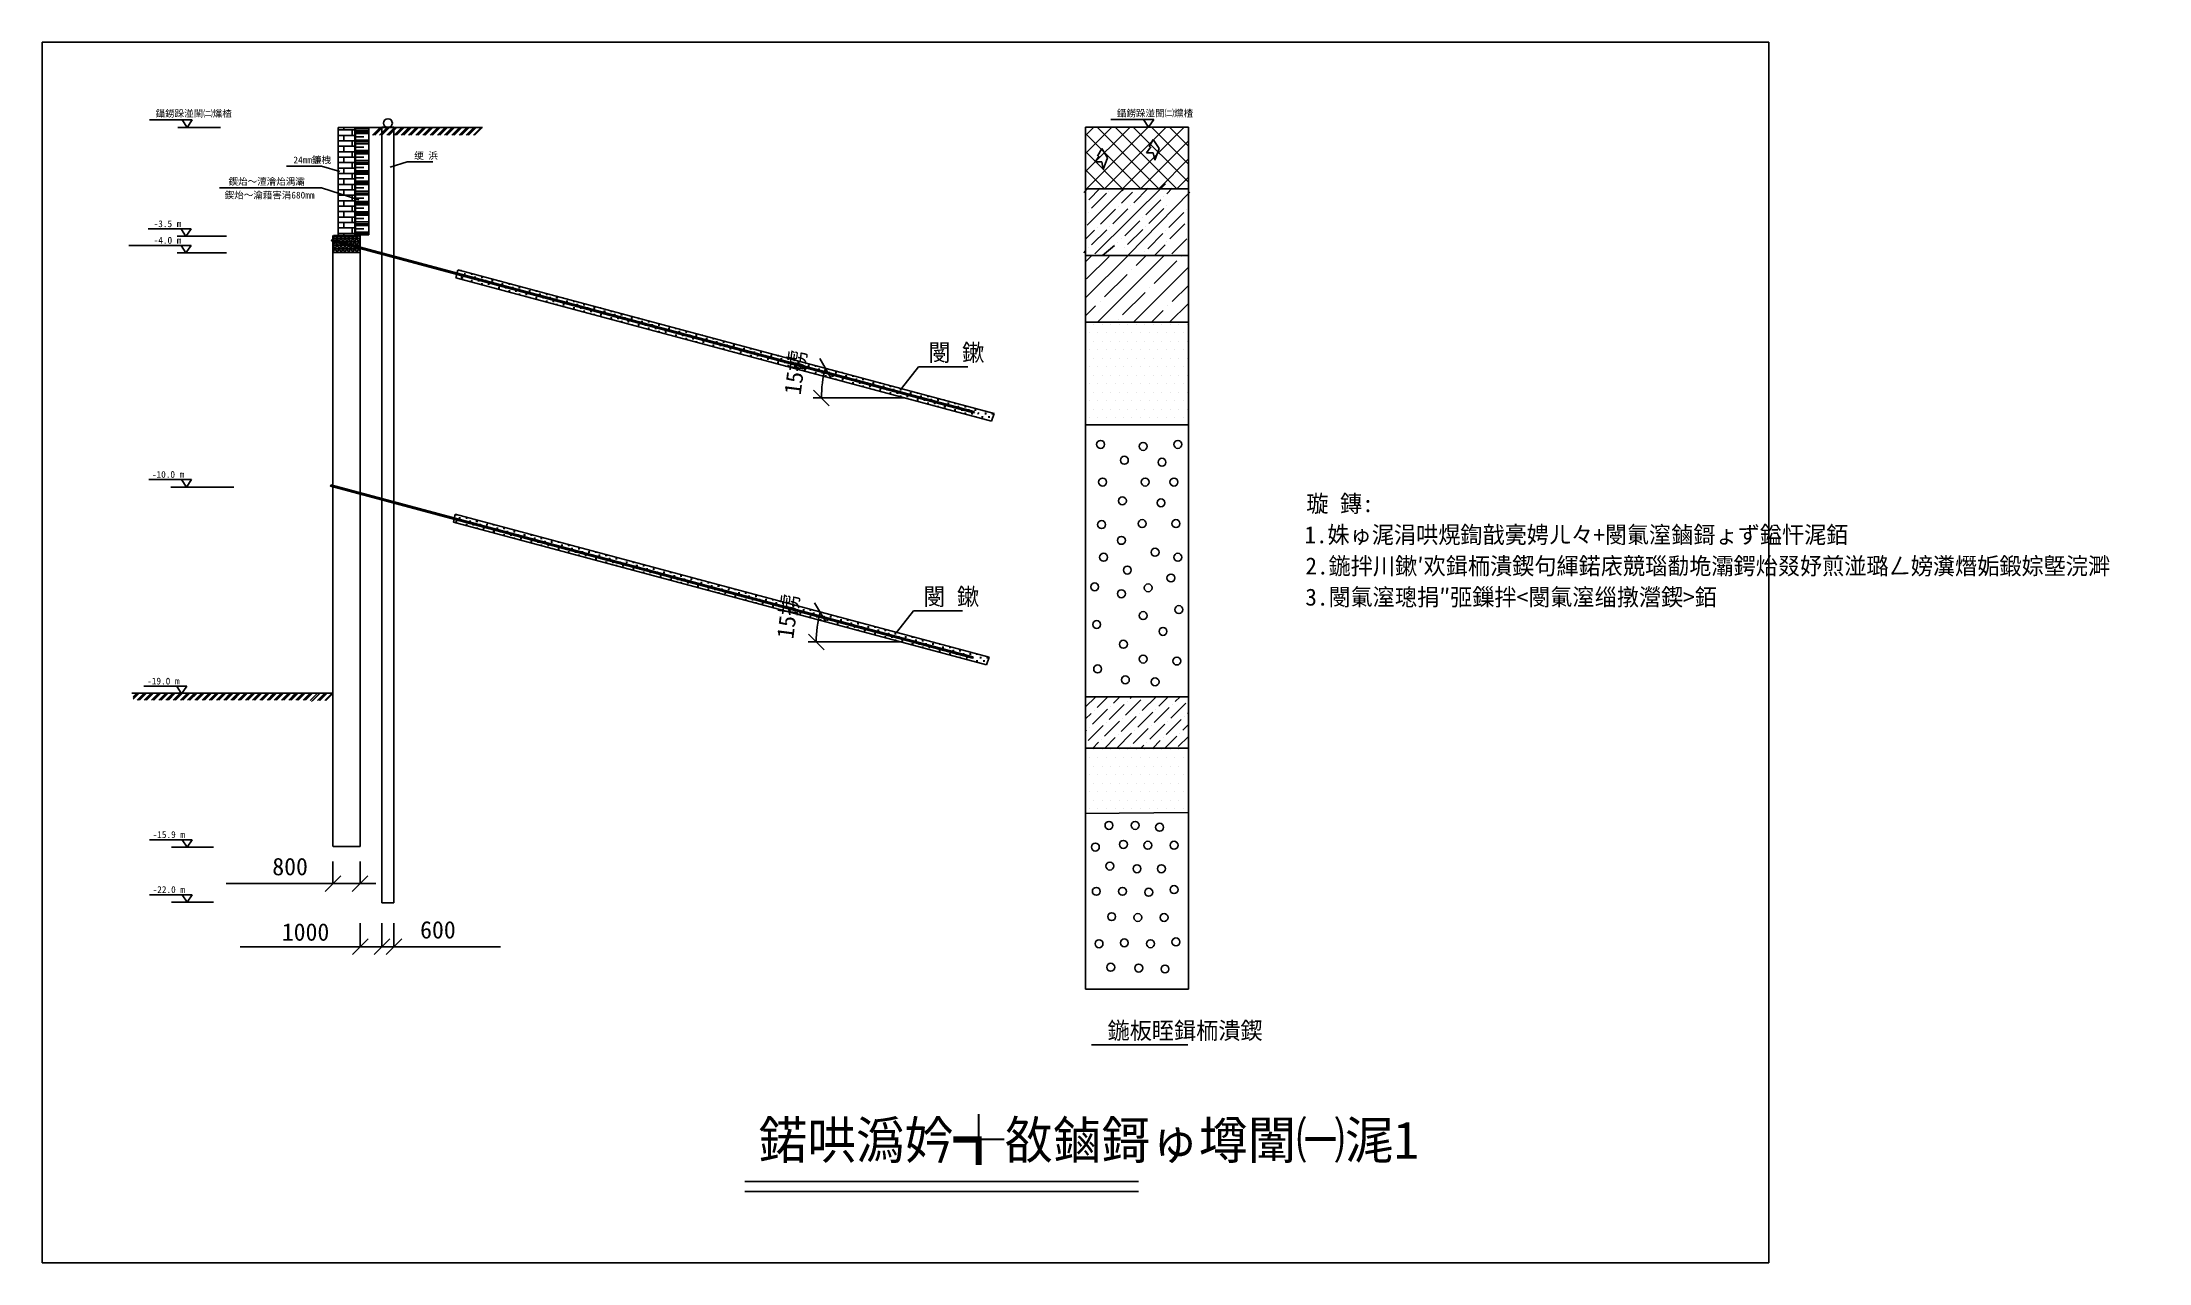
# Model space of a CAD drawing. Header units: metres. Extents: x 0 to 362, y 0 to 210.
import ezdxf

# ---------------------------------------------------------------- set-up
doc = ezdxf.new("R2010")
doc.units = ezdxf.units.M
doc.layers.add(' ', color=7, linetype='Continuous')
doc.layers.add('1', color=1, linetype='Continuous')

msp = doc.modelspace()

# ---------------------------------------------------------------- texts
at = {"layer": ' '}
for s, height, p in [('鑷鐒跺湴闈㈡爣楂', 1.17, (19.52, 197.14)), ('鑷鐒跺湴闈㈡爣楂', 1.17, (184.88, 197.18)), ('24mm鐮栧', 1.17, (43.23, 189.15)), ('绠 浜', 1.17, (64.01, 189.89)), ('鍥炲～澶瀹炲湡灞', 1.17, (32.07, 185.43)), ('鍥炲～瀹藉害涓680mm', 1.17, (31.4, 183.1)), ('-3.5 m', 1.17, (19.18, 178.17)), ('-4.0 m', 1.17, (19.18, 175.33)), ('閿 鏉', 2.93, (152.44, 155.12)), ('-10.0 m', 1.17, (18.88, 135.05)), ('閿 鏉', 2.93, (151.56, 113.14)), ('-19.0 m', 1.17, (18.07, 99.5)), ('-15.9 m', 1.17, (19, 73.09)), ('-22.0 m', 1.17, (19, 63.63)), ('鍦板眰鍓栭潰鍥', 2.93, (183.27, 38.5))]:
    msp.add_text(s, height=height, dxfattribs=at).set_placement(p)
for p in [(130.47, 149.21), (129.2, 107.23)]:
    msp.add_text('15掳', height=2.9, rotation=82.5).set_placement(p)
for s, height, p in [('璇 鏄:', 2.93, (217.45, 129.15)), ('1.姝ゅ浘涓哄熀鍧戠亴娉ㄦ々+閿氭潌鏀鎶ょず鎰忓浘銆', 2.93, (217.12, 123.79)), ('2.鍦拌川鏉′欢鍓栭潰鍥句緷鍩庡競瑙勫垝灞鍔炲叕妤煎湴璐ㄥ嫎瀵熸姤鍛婃墍浣溿', 2.93, (217.3, 118.42)), ('3.閿氭潌璁捐″弬鏁拌<閿氭潌缁撴瀯鍥>銆', 2.93, (217.28, 113.07)), ('800', 3, (39.59, 66.68)), ('1000', 3, (41.23, 55.42)), ('600', 3, (65.02, 55.8)), ('鍩哄潙妗╅敋鏀鎶ゅ墫闈㈠浘1', 6.44, (123.24, 17.9))]:
    msp.add_text(s, height=height).set_placement(p)

# ---------------------------------------------------------------- linework, layer by layer
for p, q in [((297, 210), (0, 210)), ((0, 210), (0, 0)), ((297, 0), (297, 210)), ((18.45, 196.62), (25.83, 196.62)), ((24.94, 195.34), (24.1, 196.62)), ((25.83, 196.62), (24.94, 195.34)), ((183.82, 196.67), (191.2, 196.67)), ((190.3, 195.39), (189.46, 196.67)), ((191.2, 196.67), (190.3, 195.39)), ((23.37, 195.34), (30.68, 195.34)), ((50.93, 195.3), (50.93, 176.66)), ((53.8, 195.3), (50.93, 195.3)), ((51.08, 194.89), (53.92, 194.89)), ((51.08, 193.95), (53.92, 193.95)), ((51.08, 193.02), (53.92, 193.02)), ((51.08, 192.08), (53.92, 192.08)), ((53.38, 195.29), (51.52, 195.29)), ((51.91, 194.89), (51.91, 195.31)), ((51.91, 193.02), (51.91, 193.95)), ((51.91, 191.14), (51.91, 192.08)), ((53.32, 193.95), (53.32, 194.89)), ((53.32, 192.08), (53.32, 193.02)), ((54.71, 195.29), (53.38, 195.29)), ((53.8, 176.66), (53.8, 195.3)), ((56.17, 195.2), (53.9, 195.2)), ((53.9, 195.2), (53.9, 176.86)), ((53.92, 194.87), (56.26, 194.87)), ((53.92, 194.58), (56.26, 194.58)), ((53.92, 194.29), (56.26, 194.29)), ((53.92, 193.7), (55.31, 193.7)), ((53.92, 193.12), (56.26, 193.12)), ((53.92, 192.83), (56.26, 192.83)), ((53.92, 192.53), (56.26, 192.53)), ((54.76, 195.31), (75.77, 195.31)), ((55, 195.32), (55.02, 195.34)), ((56.17, 176.86), (56.17, 195.2)), ((56.81, 194.02), (58.12, 195.34)), ((57.01, 194.02), (58.33, 195.34)), ((57.22, 194.02), (58.54, 195.34)), ((58.05, 194.02), (59.37, 195.34)), ((58.25, 194.02), (59.57, 195.34)), ((58.46, 194.02), (59.78, 195.34)), ((59.29, 194.02), (60.61, 195.34)), ((59.5, 194.02), (60.82, 195.34)), ((59.7, 194.02), (61.02, 195.34)), ((60.53, 194.02), (61.85, 195.34)), ((60.74, 194.02), (62.06, 195.34)), ((60.94, 194.02), (62.26, 195.34)), ((61.77, 194.02), (63.09, 195.34)), ((61.98, 194.02), (63.3, 195.34)), ((62.19, 194.02), (63.51, 195.34)), ((63.01, 194.02), (64.33, 195.34)), ((63.22, 194.02), (64.54, 195.34)), ((63.43, 194.02), (64.75, 195.34)), ((64.26, 194.02), (65.58, 195.34)), ((64.46, 194.02), (65.78, 195.34)), ((64.67, 194.02), (65.99, 195.34)), ((65.5, 194.02), (66.82, 195.34)), ((65.71, 194.02), (67.02, 195.34)), ((65.91, 194.02), (67.23, 195.34)), ((66.74, 194.02), (68.06, 195.34)), ((66.95, 194.02), (68.27, 195.34)), ((67.15, 194.02), (68.47, 195.34)), ((67.98, 194.02), (69.3, 195.34)), ((68.19, 194.02), (69.51, 195.34)), ((68.4, 194.02), (69.72, 195.34)), ((69.22, 194.02), (70.54, 195.34)), ((69.43, 194.02), (70.75, 195.34)), ((69.64, 194.02), (70.96, 195.34)), ((70.47, 194.02), (71.79, 195.34)), ((70.67, 194.02), (71.99, 195.34)), ((70.88, 194.02), (72.2, 195.34)), ((71.71, 194.02), (73.03, 195.34)), ((71.92, 194.02), (73.23, 195.34)), ((72.12, 194.02), (73.44, 195.34)), ((72.95, 194.02), (74.27, 195.34)), ((73.16, 194.02), (74.48, 195.34)), ((73.36, 194.02), (74.68, 195.34)), ((74.19, 194.02), (75.51, 195.34)), ((74.4, 194.02), (75.72, 195.34)), ((197.17, 195.38), (179.5, 195.38)), ((179.5, 195.38), (179.5, 184.79)), ((179.5, 187.74), (187.14, 195.38)), ((179.5, 190.85), (184.03, 195.38)), ((179.5, 193.95), (180.93, 195.38)), ((188.97, 184.79), (179.5, 194.27)), ((179.65, 184.79), (190.24, 195.38)), ((192.07, 184.79), (181.48, 195.38)), ((182.75, 184.79), (193.35, 195.38)), ((195.18, 184.79), (184.59, 195.38)), ((185.86, 184.79), (196.45, 195.38)), ((197.17, 185.9), (187.69, 195.38)), ((188.96, 184.79), (197.17, 193)), ((190.42, 191.96), (191.14, 193.25)), ((197.17, 189.01), (190.8, 195.38)), ((191.14, 193.25), (192.14, 191.68)), ((197.17, 192.11), (193.9, 195.38)), ((197.17, 195.22), (197, 195.38)), ((197.17, 184.79), (197.17, 195.38)), ((42.03, 188.64), (48.03, 188.64)), ((48.03, 188.64), (51.22, 187.74)), ((51.08, 191.14), (53.92, 191.14)), ((51.08, 190.21), (53.92, 190.21)), ((51.08, 189.27), (53.92, 189.27)), ((51.91, 189.27), (51.91, 190.21)), ((53.32, 190.21), (53.32, 191.14)), ((53.32, 188.33), (53.32, 189.27)), ((53.92, 191.95), (55.31, 191.95)), ((53.92, 191.36), (56.26, 191.36)), ((53.92, 191.07), (56.26, 191.07)), ((53.92, 190.78), (56.26, 190.78)), ((53.92, 190.19), (55.31, 190.19)), ((53.92, 189.61), (56.26, 189.61)), ((53.92, 189.31), (56.26, 189.31)), ((53.92, 189.02), (56.26, 189.02)), ((62.77, 189.38), (59.84, 188.49)), ((62.77, 189.38), (67.18, 189.38)), ((185.86, 184.79), (179.5, 191.16)), ((181.11, 189.39), (181.83, 190.39)), ((182.26, 189.39), (181.11, 189.39)), ((181.54, 190.39), (182.26, 191.68)), ((182.26, 191.68), (183.26, 190.11)), ((182.54, 188.1), (182.26, 189.39)), ((183.26, 190.11), (182.54, 188.1)), ((189.99, 190.96), (190.71, 191.96)), ((191.14, 190.96), (189.99, 190.96)), ((191.42, 189.68), (191.14, 190.96)), ((192.14, 191.68), (191.42, 189.68)), ((192.07, 184.79), (197.17, 189.9)), ((30.52, 184.92), (48.08, 184.92)), ((48.08, 184.92), (54.5, 182.86)), ((51.08, 188.33), (53.92, 188.33)), ((51.08, 187.4), (53.92, 187.4)), ((51.08, 186.46), (53.92, 186.46)), ((51.08, 185.52), (53.92, 185.52)), ((51.91, 187.4), (51.91, 188.33)), ((51.91, 185.52), (51.91, 186.46)), ((53.32, 186.46), (53.32, 187.4)), ((53.32, 184.59), (53.32, 185.52)), ((53.92, 188.43), (55.31, 188.43)), ((53.92, 187.85), (56.26, 187.85)), ((53.92, 187.56), (56.26, 187.56)), ((53.92, 187.26), (56.26, 187.26)), ((53.92, 186.68), (55.31, 186.68)), ((53.92, 186.09), (56.26, 186.09)), ((53.92, 185.8), (56.26, 185.8)), ((53.92, 185.51), (56.26, 185.51)), ((53.92, 184.92), (55.31, 184.92)), ((179.17, 184.11), (179.91, 184.85)), ((182.76, 184.79), (179.5, 188.06)), ((179.66, 184.79), (179.5, 184.95)), ((180.02, 182.88), (181.98, 184.85)), ((181.1, 173.6), (193.21, 185.65)), ((185.71, 184.44), (186.12, 184.85)), ((187.78, 182.37), (190.26, 184.85)), ((193.47, 183.92), (194.4, 184.85)), ((195.17, 184.79), (197.17, 186.79)), ((51.08, 184.59), (53.92, 184.59)), ((51.08, 183.65), (53.92, 183.65)), ((51.08, 182.71), (53.92, 182.71)), ((51.08, 181.78), (53.92, 181.78)), ((51.91, 183.65), (51.91, 184.59)), ((51.91, 181.78), (51.91, 182.71)), ((53.32, 182.71), (53.32, 183.65)), ((53.32, 180.84), (53.32, 181.78)), ((53.92, 184.34), (56.26, 184.34)), ((53.92, 184.04), (56.26, 184.04)), ((53.92, 183.75), (56.26, 183.75)), ((53.92, 183.17), (55.31, 183.17)), ((53.92, 182.58), (56.26, 182.58)), ((53.92, 182.29), (56.26, 182.29)), ((53.92, 181.99), (56.26, 181.99)), ((53.92, 181.41), (55.31, 181.41)), ((197.17, 184.79), (179.5, 184.79)), ((179.5, 184.79), (197.17, 184.79)), ((179.5, 184.79), (179.5, 173.31)), ((179.5, 182.37), (179.5, 182.37)), ((179.77, 178.49), (185.8, 184.52)), ((180.51, 181.41), (183.09, 184)), ((182.04, 178.68), (184.63, 181.27)), ((183.43, 184.24), (183.43, 184.24)), ((184.16, 178.74), (186.74, 181.33)), ((185.15, 181.78), (185.15, 181.78)), ((185.19, 183.92), (185.19, 183.92)), ((185.67, 182.3), (187.55, 184.19)), ((186.89, 173.43), (197.4, 184.18)), ((187.26, 181.85), (187.26, 181.85)), ((189.85, 180.3), (192.44, 182.88)), ((190.35, 178.78), (192.93, 181.37)), ((192.95, 183.4), (192.95, 183.4)), ((193.45, 181.89), (193.45, 181.89)), ((196.91, 181.2), (196.91, 181.2)), ((197.17, 173.31), (197.17, 184.79)), ((18.26, 177.87), (25.64, 177.87)), ((24.74, 176.58), (23.9, 177.87)), ((25.64, 177.87), (24.74, 176.58)), ((51.08, 180.84), (53.92, 180.84)), ((51.08, 179.9), (53.92, 179.9)), ((51.08, 178.97), (53.92, 178.97)), ((51.08, 178.03), (53.92, 178.03)), ((51.91, 179.9), (51.91, 180.84)), ((51.91, 178.03), (51.91, 178.97)), ((53.32, 178.97), (53.32, 179.9)), ((53.32, 177.09), (53.32, 178.03)), ((53.92, 180.82), (56.26, 180.82)), ((53.92, 180.53), (56.26, 180.53)), ((53.92, 180.24), (56.26, 180.24)), ((53.92, 179.65), (55.31, 179.65)), ((53.92, 179.07), (56.26, 179.07)), ((53.92, 178.77), (56.26, 178.77)), ((53.92, 178.48), (56.26, 178.48)), ((53.92, 177.9), (55.31, 177.9)), ((179.46, 176.09), (181.01, 177.64)), ((179.91, 180.73), (179.91, 180.73)), ((180.53, 175.12), (183.12, 177.71)), ((181.53, 178.16), (181.53, 178.16)), ((181.57, 180.3), (181.57, 180.3)), ((183.64, 178.23), (183.64, 178.23)), ((186.23, 176.68), (188.81, 179.26)), ((186.72, 175.16), (189.31, 177.75)), ((189.33, 179.78), (189.33, 179.78)), ((189.83, 178.26), (189.83, 178.26)), ((193.29, 177.58), (193.29, 177.58)), ((193.8, 178.1), (196.39, 180.68)), ((193.99, 176.16), (196.58, 178.74)), ((197.09, 179.26), (197.09, 179.26)), ((14.94, 175.02), (25.64, 175.02)), ((23.22, 176.62), (31.69, 176.62)), ((24.74, 173.74), (23.9, 175.02)), ((25.64, 175.02), (24.74, 173.74)), ((49.81, 176.04), (49.76, 175.81)), ((49.76, 175.81), (160.2, 146.22)), ((49.81, 176.04), (160.28, 146.44)), ((50.03, 71.65), (50.03, 176.75)), ((50.07, 173.9), (51.74, 176.79)), ((50.07, 175.07), (51.06, 176.79)), ((50.07, 176.24), (50.39, 176.79)), ((50.07, 176.23), (54.68, 176.23)), ((51.41, 173.89), (50.07, 176.21)), ((50.07, 175.64), (54.68, 175.64)), ((50.07, 175.05), (54.68, 175.05)), ((50.74, 173.89), (50.07, 175.04)), ((50.07, 174.47), (54.68, 174.47)), ((54.73, 176.71), (50.13, 176.71)), ((50.13, 176.71), (50.13, 173.81)), ((52.09, 173.89), (50.41, 176.79)), ((50.74, 173.89), (52.42, 176.79)), ((50.93, 176.66), (53.8, 176.66)), ((51.08, 177.09), (53.92, 177.09)), ((52.76, 173.89), (51.09, 176.79)), ((51.42, 173.89), (53.09, 176.79)), ((53.44, 173.89), (51.77, 176.79)), ((51.91, 176.75), (51.91, 177.09)), ((52.09, 173.89), (53.77, 176.79)), ((54.12, 173.89), (52.44, 176.79)), ((52.77, 173.89), (54.44, 176.79)), ((54.68, 174.09), (53.12, 176.79)), ((53.45, 173.89), (54.68, 176.02)), ((54.68, 175.26), (53.79, 176.79)), ((53.9, 176.86), (56.17, 176.86)), ((53.92, 177.31), (56.26, 177.31)), ((53.92, 177.02), (56.26, 177.02)), ((54.12, 173.89), (54.68, 174.85)), ((54.68, 176.43), (54.47, 176.79)), ((54.72, 71.65), (54.72, 176.75)), ((54.73, 173.81), (54.73, 176.71)), ((179.17, 173.76), (179.5, 174.09)), ((180.02, 174.61), (180.02, 174.61)), ((182.41, 173.29), (184.46, 175.04)), ((184.97, 175.56), (184.97, 175.56)), ((185.71, 176.16), (185.71, 176.16)), ((186.21, 174.64), (186.21, 174.64)), ((189.66, 173.96), (189.66, 173.96)), ((190.18, 174.47), (192.77, 177.06)), ((191.29, 173.22), (193.18, 175.11)), ((193.47, 175.64), (193.47, 175.64)), ((194.34, 173.56), (196.93, 176.15)), ((23.22, 173.77), (31.69, 173.77)), ((50.13, 173.81), (54.73, 173.81)), ((71.5, 170.8), (71.19, 169.47)), ((71.53, 170.82), (163.77, 146.11)), ((72, 170.71), (72.13, 170.71)), ((72.15, 170.56), (72.15, 170.7)), ((197.17, 173.31), (179.5, 173.31)), ((179.5, 173.31), (197.17, 173.31)), ((179.5, 173.31), (179.5, 161.84)), ((179.5, 166.01), (186.8, 173.31)), ((179.5, 172.22), (180.59, 173.31)), ((179.65, 169.27), (183.53, 173.15)), ((181.53, 161.84), (193.01, 173.31)), ((187.41, 170.82), (187.41, 170.82)), ((187.74, 161.84), (197.17, 171.27)), ((188.19, 171.6), (189.9, 173.31)), ((191.29, 168.5), (195.18, 172.38)), ((195.95, 173.15), (195.95, 173.15)), ((197.17, 161.84), (197.17, 173.31)), ((71.19, 169.47), (163.31, 144.79)), ((72, 169.54), (72.29, 169.54)), ((72.15, 169.39), (72.15, 169.68)), ((72.15, 169.46), (72.44, 169.46)), ((72.73, 169.98), (72.73, 170.27)), ((73.17, 169.54), (73.46, 169.54)), ((73.32, 169.39), (73.32, 169.68)), ((73.76, 170.12), (74.05, 170.12)), ((73.76, 168.95), (74.05, 168.95)), ((73.9, 169.98), (73.9, 170.23)), ((73.9, 168.82), (73.9, 169.1)), ((74.34, 169.54), (74.63, 169.54)), ((74.49, 169.39), (74.49, 169.68)), ((74.93, 168.95), (75.22, 168.95)), ((75.07, 168.8), (75.07, 169.1)), ((75.51, 169.54), (75.8, 169.54)), ((75.6, 168.37), (75.8, 168.37)), ((75.66, 169.39), (75.66, 169.68)), ((75.66, 168.35), (75.66, 168.51)), ((76.1, 168.95), (76.39, 168.95)), ((76.24, 168.8), (76.24, 169.1)), ((76.68, 168.37), (76.98, 168.37)), ((76.83, 169.39), (76.83, 169.45)), ((76.83, 168.22), (76.83, 168.51)), ((77.27, 168.95), (77.56, 168.95)), ((77.41, 168.8), (77.41, 169.1)), ((77.41, 167.88), (77.41, 167.93)), ((77.85, 168.37), (78.15, 168.37)), ((78, 168.22), (78, 168.51)), ((78.44, 168.95), (78.69, 168.95)), ((78.44, 167.78), (78.73, 167.78)), ((78.59, 168.8), (78.59, 168.98)), ((78.59, 167.63), (78.59, 167.93)), ((79.02, 168.37), (79.32, 168.37)), ((79.17, 168.22), (79.17, 168.51)), ((79.61, 167.78), (79.9, 167.78)), ((79.76, 167.63), (79.76, 167.93)), ((80.2, 168.37), (80.49, 168.37)), ((80.2, 167.19), (80.49, 167.19)), ((80.34, 168.22), (80.34, 168.51)), ((80.34, 167.09), (80.34, 167.34)), ((80.78, 167.78), (81.07, 167.78)), ((80.93, 167.63), (80.93, 167.93)), ((81.37, 167.19), (81.66, 167.19)), ((81.51, 167.05), (81.51, 167.34)), ((81.95, 167.78), (82.24, 167.78)), ((82.1, 167.63), (82.1, 167.93)), ((82.1, 166.62), (82.1, 166.76)), ((82.54, 167.19), (82.83, 167.19)), ((82.68, 167.05), (82.68, 167.34)), ((83.27, 167.63), (83.27, 167.72)), ((83.27, 166.46), (83.27, 166.76)), ((83.71, 167.19), (84, 167.19)), ((83.85, 167.05), (83.85, 167.34)), ((84.44, 166.46), (84.44, 166.76)), ((84.88, 167.19), (85.17, 167.19)), ((85.03, 167.05), (85.03, 167.25)), ((85.61, 166.46), (85.61, 166.76)), ((86.78, 166.46), (86.78, 166.76)), ((182.76, 166.17), (186.64, 170.05)), ((185.86, 163.06), (189.74, 166.94)), ((190.52, 167.72), (190.52, 167.72)), ((194.4, 165.39), (197.17, 168.16)), ((82.15, 166.61), (82.24, 166.61)), ((83.12, 166.61), (83.42, 166.61)), ((83.85, 166.15), (83.85, 166.17)), ((84.29, 166.61), (84.59, 166.61)), ((84.88, 166.02), (85.17, 166.02)), ((85.03, 165.88), (85.03, 166.17)), ((85.46, 166.61), (85.76, 166.61)), ((86.05, 166.02), (86.34, 166.02)), ((86.2, 165.88), (86.2, 166.17)), ((86.64, 166.61), (86.93, 166.61)), ((86.64, 165.44), (86.93, 165.44)), ((86.78, 165.37), (86.78, 165.58)), ((87.22, 166.02), (87.51, 166.02)), ((87.37, 165.88), (87.37, 166.17)), ((87.81, 165.44), (88.1, 165.44)), ((87.95, 166.46), (87.95, 166.47)), ((87.95, 165.29), (87.95, 165.58)), ((88.39, 166.02), (88.68, 166.02)), ((88.54, 165.88), (88.54, 166.17)), ((88.54, 164.9), (88.54, 165)), ((88.98, 165.44), (89.27, 165.44)), ((89.12, 165.29), (89.12, 165.58)), ((89.56, 166.02), (89.61, 166.02)), ((89.56, 164.85), (89.86, 164.85)), ((89.71, 165.88), (89.71, 166)), ((89.71, 164.71), (89.71, 165)), ((90.15, 165.44), (90.44, 165.44)), ((90.29, 165.29), (90.29, 165.58)), ((90.73, 164.85), (91.03, 164.85)), ((90.88, 164.71), (90.88, 165)), ((91.32, 165.44), (91.61, 165.44)), ((91.32, 164.27), (91.61, 164.27)), ((91.47, 165.29), (91.47, 165.53)), ((91.47, 164.12), (91.47, 164.41)), ((91.9, 164.85), (92.2, 164.85)), ((92.05, 164.71), (92.05, 165)), ((92.49, 164.27), (92.78, 164.27)), ((92.64, 164.12), (92.64, 164.41)), ((93.08, 164.85), (93.37, 164.85)), ((93.08, 163.68), (93.37, 163.68)), ((93.22, 164.71), (93.22, 165)), ((93.22, 163.64), (93.22, 163.83)), ((93.66, 164.27), (93.95, 164.27)), ((93.81, 164.12), (93.81, 164.41)), ((94.25, 163.68), (94.54, 163.68)), ((94.39, 164.71), (94.39, 164.74)), ((94.39, 163.54), (94.39, 163.83)), ((94.83, 164.27), (95.12, 164.27)), ((94.98, 164.12), (94.98, 164.41)), ((94.98, 163.17), (94.98, 163.24)), ((95.42, 163.68), (95.71, 163.68)), ((95.56, 163.54), (95.56, 163.83)), ((96, 164.27), (96.16, 164.27)), ((96, 163.1), (96.29, 163.1)), ((96.15, 164.12), (96.15, 164.27)), ((96.15, 162.95), (96.15, 163.24)), ((96.59, 163.68), (96.88, 163.68)), ((96.73, 163.54), (96.73, 163.83)), ((97.17, 163.1), (97.47, 163.1)), ((97.32, 162.95), (97.32, 163.24)), ((97.76, 163.68), (98.05, 163.68)), ((97.9, 163.54), (97.9, 163.8)), ((98.34, 163.1), (98.64, 163.1)), ((98.49, 162.95), (98.49, 163.24)), ((99.51, 163.1), (99.81, 163.1)), ((99.66, 162.95), (99.66, 163.24)), ((179.5, 162.91), (181.2, 164.61)), ((181.98, 165.39), (181.98, 165.39)), ((190.85, 161.84), (192.85, 163.84)), ((193.62, 164.61), (193.62, 164.61)), ((193.95, 161.84), (197.17, 165.06)), ((97.76, 162.51), (98.05, 162.51)), ((97.9, 162.39), (97.9, 162.66)), ((98.93, 162.51), (99.22, 162.51)), ((99.08, 162.36), (99.08, 162.66)), ((99.63, 161.93), (99.81, 161.93)), ((99.66, 161.92), (99.66, 162.07)), ((100.1, 162.51), (100.39, 162.51)), ((100.25, 162.36), (100.25, 162.66)), ((100.69, 161.93), (100.98, 161.93)), ((100.83, 162.95), (100.83, 163.02)), ((100.83, 161.78), (100.83, 162.07)), ((101.27, 162.51), (101.56, 162.51)), ((101.42, 162.36), (101.42, 162.66)), ((101.42, 161.45), (101.42, 161.49)), ((101.86, 161.93), (102.15, 161.93)), ((102, 161.78), (102, 162.07)), ((102.44, 162.51), (102.72, 162.51)), ((102.44, 161.34), (102.73, 161.34)), ((102.59, 162.36), (102.59, 162.55)), ((102.59, 161.19), (102.59, 161.49)), ((103.03, 161.93), (103.32, 161.93)), ((103.17, 161.78), (103.17, 162.07)), ((103.61, 161.34), (103.91, 161.34)), ((103.76, 161.19), (103.76, 161.49)), ((104.2, 161.93), (104.49, 161.93)), ((104.2, 160.75), (104.49, 160.75)), ((104.34, 161.78), (104.34, 162.07)), ((104.34, 160.66), (104.34, 160.9)), ((104.78, 161.34), (105.08, 161.34)), ((104.93, 161.19), (104.93, 161.49)), ((105.37, 160.75), (105.66, 160.75)), ((105.52, 160.61), (105.52, 160.9)), ((105.95, 161.34), (106.25, 161.34)), ((106.1, 161.19), (106.1, 161.49)), ((106.1, 160.19), (106.1, 160.32)), ((106.18, 160.17), (106.25, 160.17)), ((106.54, 160.75), (106.83, 160.75)), ((106.69, 160.61), (106.69, 160.9)), ((107.13, 160.17), (107.42, 160.17)), ((107.27, 161.19), (107.27, 161.29)), ((107.27, 160.02), (107.27, 160.32)), ((107.71, 160.75), (108, 160.75)), ((107.86, 160.61), (107.86, 160.9)), ((107.86, 159.72), (107.86, 159.73)), ((108.3, 160.17), (108.59, 160.17)), ((108.44, 160.02), (108.44, 160.32)), ((108.88, 160.75), (109.17, 160.75)), ((108.88, 159.58), (109.17, 159.58)), ((109.03, 160.61), (109.03, 160.82)), ((109.03, 159.44), (109.03, 159.73)), ((109.47, 160.17), (109.76, 160.17)), ((109.61, 160.02), (109.61, 160.32)), ((110.05, 159.58), (110.35, 159.58)), ((110.2, 159.44), (110.2, 159.73)), ((110.64, 160.17), (110.93, 160.17)), ((110.78, 160.02), (110.78, 160.32)), ((111.22, 159.58), (111.52, 159.58)), ((111.37, 159.44), (111.37, 159.73)), ((111.96, 160.02), (111.96, 160.04)), ((112.39, 159.58), (112.69, 159.58)), ((112.54, 159.44), (112.54, 159.73)), ((113.57, 159.58), (113.64, 159.58)), ((113.71, 159.44), (113.71, 159.57)), ((197.17, 161.84), (179.5, 161.84)), ((179.5, 161.84), (197.17, 161.84)), ((179.5, 161.84), (179.5, 144.18)), ((180.15, 160.04), (180.15, 160.04)), ((180.89, 161.5), (180.89, 161.5)), ((181.62, 160.04), (181.62, 160.04)), ((182.35, 161.5), (182.35, 161.5)), ((183.08, 160.04), (183.08, 160.04)), ((183.81, 161.5), (183.81, 161.5)), ((184.55, 160.04), (184.55, 160.04)), ((185.08, 162.29), (185.08, 162.29)), ((185.28, 161.5), (185.28, 161.5)), ((186.01, 160.04), (186.01, 160.04)), ((186.74, 161.5), (186.74, 161.5)), ((187.47, 160.04), (187.47, 160.04)), ((188.2, 161.5), (188.2, 161.5)), ((188.94, 160.04), (188.94, 160.04)), ((189.67, 161.5), (189.67, 161.5)), ((190.4, 160.04), (190.4, 160.04)), ((191.13, 161.5), (191.13, 161.5)), ((191.86, 160.04), (191.86, 160.04)), ((192.6, 161.5), (192.6, 161.5)), ((193.33, 160.04), (193.33, 160.04)), ((194.06, 161.5), (194.06, 161.5)), ((194.79, 160.04), (194.79, 160.04)), ((195.52, 161.5), (195.52, 161.5)), ((196.25, 160.04), (196.25, 160.04)), ((196.99, 161.5), (196.99, 161.5)), ((197.17, 144.18), (197.17, 161.84)), ((110.64, 159), (110.93, 159)), ((110.78, 158.94), (110.78, 159.14)), ((111.81, 159), (112.1, 159)), ((111.96, 158.85), (111.96, 159.14)), ((112.54, 158.47), (112.54, 158.56)), ((112.98, 159), (113.27, 159)), ((113.13, 158.85), (113.13, 159.14)), ((113.57, 158.41), (113.86, 158.41)), ((113.71, 158.27), (113.71, 158.56)), ((114.15, 159), (114.44, 159)), ((114.3, 158.85), (114.3, 159.14)), ((114.74, 158.41), (115.03, 158.41)), ((114.88, 158.27), (114.88, 158.56)), ((115.32, 159), (115.61, 159)), ((115.32, 157.83), (115.61, 157.83)), ((115.47, 158.85), (115.47, 159.1)), ((115.47, 157.68), (115.47, 157.97)), ((115.91, 158.41), (116.2, 158.41)), ((116.05, 158.27), (116.05, 158.56)), ((116.49, 157.83), (116.79, 157.83)), ((116.64, 157.68), (116.64, 157.97)), ((117.08, 158.41), (117.37, 158.41)), ((117.11, 157.24), (117.37, 157.24)), ((117.22, 158.27), (117.22, 158.56)), ((117.22, 157.21), (117.22, 157.39)), ((117.66, 157.83), (117.96, 157.83)), ((117.81, 157.68), (117.81, 157.97)), ((118.25, 157.24), (118.54, 157.24)), ((118.4, 158.27), (118.4, 158.31)), ((118.4, 157.1), (118.4, 157.39)), ((118.83, 157.83), (119.13, 157.83)), ((118.98, 157.68), (118.98, 157.97)), ((118.98, 156.74), (118.98, 156.8)), ((119.42, 157.24), (119.71, 157.24)), ((119.57, 157.1), (119.57, 157.39)), ((120.01, 157.83), (120.2, 157.83)), ((120.01, 156.66), (120.3, 156.66)), ((120.15, 157.68), (120.15, 157.84)), ((120.15, 156.51), (120.15, 156.8)), ((120.59, 157.24), (120.88, 157.24)), ((120.74, 157.1), (120.74, 157.39)), ((121.18, 156.66), (121.47, 156.66)), ((121.32, 156.51), (121.32, 156.8)), ((121.76, 157.24), (122.05, 157.24)), ((121.76, 156.07), (122.05, 156.07)), ((121.91, 157.1), (121.91, 157.37)), ((121.91, 155.96), (121.91, 156.22)), ((122.35, 156.66), (122.64, 156.66)), ((122.49, 156.51), (122.49, 156.8)), ((122.93, 156.07), (123.23, 156.07)), ((123.08, 155.92), (123.08, 156.22)), ((123.52, 156.66), (123.81, 156.66)), ((123.66, 156.51), (123.66, 156.8)), ((124.1, 156.07), (124.4, 156.07)), ((124.25, 155.92), (124.25, 156.22)), ((124.84, 156.51), (124.84, 156.59)), ((125.27, 156.07), (125.57, 156.07)), ((125.42, 155.92), (125.42, 156.22)), ((126.45, 156.07), (126.74, 156.07)), ((126.59, 155.92), (126.59, 156.11)), ((180.15, 157.11), (180.15, 157.11)), ((180.89, 158.58), (180.89, 158.58)), ((181.62, 157.11), (181.62, 157.11)), ((182.35, 158.58), (182.35, 158.58)), ((183.08, 157.11), (183.08, 157.11)), ((183.81, 158.58), (183.81, 158.58)), ((184.55, 157.11), (184.55, 157.11)), ((185.28, 158.58), (185.28, 158.58)), ((186.01, 157.11), (186.01, 157.11)), ((186.74, 158.58), (186.74, 158.58)), ((187.47, 157.11), (187.47, 157.11)), ((188.2, 158.58), (188.2, 158.58)), ((188.94, 157.11), (188.94, 157.11)), ((189.67, 158.58), (189.67, 158.58)), ((190.4, 157.11), (190.4, 157.11)), ((191.13, 158.58), (191.13, 158.58)), ((191.86, 157.11), (191.86, 157.11)), ((192.6, 158.58), (192.6, 158.58)), ((193.33, 157.11), (193.33, 157.11)), ((194.06, 158.58), (194.06, 158.58)), ((194.79, 157.11), (194.79, 157.11)), ((195.52, 158.58), (195.52, 158.58)), ((196.25, 157.11), (196.25, 157.11)), ((196.99, 158.58), (196.99, 158.58)), ((123.66, 155.49), (123.66, 155.63)), ((123.66, 155.49), (123.81, 155.49)), ((124.69, 155.49), (124.98, 155.49)), ((124.84, 155.34), (124.84, 155.63)), ((125.42, 155.02), (125.42, 155.05)), ((125.86, 155.49), (126.15, 155.49)), ((126.01, 155.34), (126.01, 155.63)), ((126.45, 154.9), (126.74, 154.9)), ((126.59, 154.75), (126.59, 155.05)), ((127.03, 155.49), (127.32, 155.49)), ((127.18, 155.34), (127.18, 155.63)), ((127.62, 154.9), (127.91, 154.9)), ((127.76, 154.75), (127.76, 155.05)), ((128.2, 155.49), (128.49, 155.49)), ((128.2, 154.31), (128.49, 154.31)), ((128.35, 155.34), (128.35, 155.63)), ((128.35, 154.23), (128.35, 154.46)), ((128.79, 154.9), (129.08, 154.9)), ((128.93, 154.75), (128.93, 155.05)), ((129.37, 154.31), (129.67, 154.31)), ((129.52, 154.17), (129.52, 154.46)), ((129.96, 154.9), (130.25, 154.9)), ((130.1, 154.75), (130.1, 155.05)), ((130.1, 153.76), (130.1, 153.88)), ((130.22, 153.73), (130.25, 153.73)), ((130.54, 154.31), (130.84, 154.31)), ((130.69, 154.17), (130.69, 154.46)), ((131.13, 153.73), (131.42, 153.73)), ((131.28, 154.75), (131.28, 154.86)), ((131.28, 153.58), (131.28, 153.88)), ((131.71, 154.31), (132.01, 154.31)), ((131.86, 154.17), (131.86, 154.46)), ((131.86, 153.29), (131.86, 153.29)), ((132.3, 153.73), (132.59, 153.73)), ((132.45, 153.58), (132.45, 153.88)), ((132.89, 154.31), (133.18, 154.31)), ((132.89, 153.14), (133.18, 153.14)), ((133.03, 154.17), (133.03, 154.39)), ((133.03, 153), (133.03, 153.29)), ((133.47, 153.73), (133.76, 153.73)), ((133.62, 153.58), (133.62, 153.88)), ((135.67, 152.24), (133.76, 155.55)), ((134.06, 153.14), (134.35, 153.14)), ((134.2, 153), (134.2, 153.29)), ((134.64, 153.73), (134.93, 153.73)), ((134.64, 152.56), (134.93, 152.56)), ((134.79, 153.58), (134.79, 153.88)), ((134.79, 152.51), (134.79, 152.7)), ((135.23, 153.14), (135.52, 153.14)), ((135.37, 153), (135.37, 153.29)), ((135.81, 152.56), (136.11, 152.56)), ((135.96, 153.58), (135.96, 153.6)), ((135.96, 152.41), (135.96, 152.7)), ((136.4, 153.14), (136.69, 153.14)), ((136.54, 153), (136.54, 153.29)), ((136.98, 152.56), (137.28, 152.56)), ((137.13, 152.41), (137.13, 152.7)), ((137.57, 153.14), (137.68, 153.14)), ((137.72, 153), (137.72, 153.13)), ((138.15, 152.56), (138.45, 152.56)), ((138.3, 152.41), (138.3, 152.7)), ((139.33, 152.56), (139.62, 152.56)), ((139.47, 152.41), (139.47, 152.66)), ((147.8, 150.39), (150.77, 154.14)), ((150.77, 154.14), (159.22, 154.14)), ((180.15, 154.19), (180.15, 154.19)), ((180.89, 155.65), (180.89, 155.65)), ((180.89, 152.72), (180.89, 152.72)), ((181.62, 154.19), (181.62, 154.19)), ((182.35, 155.65), (182.35, 155.65)), ((182.35, 152.72), (182.35, 152.72)), ((183.08, 154.19), (183.08, 154.19)), ((183.81, 155.65), (183.81, 155.65)), ((183.81, 152.72), (183.81, 152.72)), ((184.55, 154.19), (184.55, 154.19)), ((185.28, 155.65), (185.28, 155.65)), ((185.28, 152.72), (185.28, 152.72)), ((186.01, 154.19), (186.01, 154.19)), ((186.74, 155.65), (186.74, 155.65)), ((186.74, 152.72), (186.74, 152.72)), ((187.47, 154.19), (187.47, 154.19)), ((188.2, 155.65), (188.2, 155.65)), ((188.2, 152.72), (188.2, 152.72)), ((188.94, 154.19), (188.94, 154.19)), ((189.67, 155.65), (189.67, 155.65)), ((189.67, 152.72), (189.67, 152.72)), ((190.4, 154.19), (190.4, 154.19)), ((191.13, 155.65), (191.13, 155.65)), ((191.13, 152.72), (191.13, 152.72)), ((191.86, 154.19), (191.86, 154.19)), ((192.6, 155.65), (192.6, 155.65)), ((192.6, 152.72), (192.6, 152.72)), ((193.33, 154.19), (193.33, 154.19)), ((194.06, 155.65), (194.06, 155.65)), ((194.06, 152.72), (194.06, 152.72)), ((194.79, 154.19), (194.79, 154.19)), ((195.52, 155.65), (195.52, 155.65)), ((195.52, 152.72), (195.52, 152.72)), ((196.25, 154.19), (196.25, 154.19)), ((196.99, 155.65), (196.99, 155.65)), ((196.99, 152.72), (196.99, 152.72)), ((132.62, 148.79), (148.37, 148.79)), ((132.69, 150.14), (135.39, 147.44)), ((136.54, 152.03), (136.54, 152.12)), ((137.57, 151.97), (137.86, 151.97)), ((137.72, 151.83), (137.72, 152.12)), ((138.74, 151.97), (139.03, 151.97)), ((138.89, 151.83), (138.89, 152.12)), ((139.33, 151.39), (139.62, 151.39)), ((139.47, 151.25), (139.47, 151.53)), ((139.91, 151.97), (140.2, 151.97)), ((140.06, 151.83), (140.06, 152.12)), ((140.5, 151.39), (140.79, 151.39)), ((140.64, 151.24), (140.64, 151.53)), ((141.08, 151.97), (141.37, 151.97)), ((141.14, 150.8), (141.37, 150.8)), ((141.23, 151.83), (141.23, 152.12)), ((141.23, 150.78), (141.23, 150.95)), ((141.67, 151.39), (141.96, 151.39)), ((141.81, 151.24), (141.81, 151.53)), ((142.25, 150.8), (142.55, 150.8)), ((142.4, 151.83), (142.4, 151.88)), ((142.4, 150.66), (142.4, 150.95)), ((142.84, 151.39), (143.13, 151.39)), ((142.98, 151.24), (142.98, 151.53)), ((142.98, 150.31), (142.98, 150.36)), ((143.42, 150.8), (143.72, 150.8)), ((143.57, 150.66), (143.57, 150.95)), ((144.01, 151.39), (144.23, 151.39)), ((144.01, 150.22), (144.3, 150.22)), ((144.16, 151.24), (144.16, 151.41)), ((144.16, 150.07), (144.16, 150.36)), ((144.59, 150.8), (144.89, 150.8)), ((144.74, 150.66), (144.74, 150.95)), ((145.18, 150.22), (145.47, 150.22)), ((145.33, 150.07), (145.33, 150.36)), ((145.77, 150.8), (146.06, 150.8)), ((145.77, 149.63), (146.06, 149.63)), ((145.91, 150.66), (145.91, 150.94)), ((145.91, 149.52), (145.91, 149.78)), ((146.35, 150.22), (146.64, 150.22)), ((146.5, 150.07), (146.5, 150.36)), ((146.94, 149.63), (147.23, 149.63)), ((147.08, 149.48), (147.08, 149.78)), ((147.52, 150.22), (147.81, 150.22)), ((147.67, 150.07), (147.67, 150.36)), ((147.67, 149.05), (147.67, 149.19)), ((147.7, 149.05), (147.81, 149.05)), ((148.11, 149.63), (148.4, 149.63)), ((148.25, 149.48), (148.25, 149.78)), ((148.69, 149.05), (148.99, 149.05)), ((148.84, 150.07), (148.84, 150.15)), ((148.84, 148.9), (148.84, 149.19)), ((149.28, 149.63), (149.57, 149.63)), ((149.42, 149.48), (149.42, 149.78)), ((149.42, 148.58), (149.42, 148.61)), ((149.86, 149.05), (150.16, 149.05)), ((150.01, 148.9), (150.01, 149.19)), ((150.45, 149.63), (150.74, 149.63)), ((150.6, 149.48), (150.6, 149.68)), ((150.6, 148.31), (150.6, 148.61)), ((151.03, 149.05), (151.33, 149.05)), ((151.18, 148.9), (151.18, 149.19)), ((151.77, 148.31), (151.77, 148.61)), ((152.21, 149.05), (152.5, 149.05)), ((152.35, 148.9), (152.35, 149.19)), ((152.94, 148.31), (152.94, 148.61)), ((154.11, 148.31), (154.11, 148.61)), ((180.15, 151.26), (180.15, 151.26)), ((180.89, 149.8), (180.89, 149.8)), ((181.62, 151.26), (181.62, 151.26)), ((182.35, 149.8), (182.35, 149.8)), ((183.08, 151.26), (183.08, 151.26)), ((183.81, 149.8), (183.81, 149.8)), ((184.55, 151.26), (184.55, 151.26)), ((185.28, 149.8), (185.28, 149.8)), ((186.01, 151.26), (186.01, 151.26)), ((186.74, 149.8), (186.74, 149.8)), ((187.47, 151.26), (187.47, 151.26)), ((188.2, 149.8), (188.2, 149.8)), ((188.94, 151.26), (188.94, 151.26)), ((189.67, 149.8), (189.67, 149.8)), ((190.4, 151.26), (190.4, 151.26)), ((191.13, 149.8), (191.13, 149.8)), ((191.86, 151.26), (191.86, 151.26)), ((192.6, 149.8), (192.6, 149.8)), ((193.33, 151.26), (193.33, 151.26)), ((194.06, 149.8), (194.06, 149.8)), ((194.79, 151.26), (194.79, 151.26)), ((195.52, 149.8), (195.52, 149.8)), ((196.25, 151.26), (196.25, 151.26)), ((196.99, 149.8), (196.99, 149.8)), ((150.45, 148.46), (150.74, 148.46)), ((151.62, 148.46), (151.91, 148.46)), ((152.21, 147.87), (152.5, 147.87)), ((152.35, 147.8), (152.35, 148.02)), ((152.79, 148.46), (153.08, 148.46)), ((153.38, 147.87), (153.67, 147.87)), ((153.52, 147.73), (153.52, 148.02)), ((153.96, 148.46), (154.25, 148.46)), ((154.11, 147.33), (154.11, 147.44)), ((154.25, 147.29), (154.25, 147.29)), ((154.55, 147.87), (154.84, 147.87)), ((154.69, 147.73), (154.69, 148.02)), ((155.13, 148.46), (155.16, 148.46)), ((155.13, 147.29), (155.43, 147.29)), ((155.28, 148.31), (155.28, 148.43)), ((155.28, 147.14), (155.28, 147.44)), ((155.72, 147.87), (156.01, 147.87)), ((155.86, 147.73), (155.86, 148.02)), ((156.3, 147.29), (156.6, 147.29)), ((156.45, 147.14), (156.45, 147.44)), ((156.89, 147.87), (157.18, 147.87)), ((156.89, 146.7), (157.18, 146.7)), ((157.04, 147.73), (157.04, 147.96)), ((157.04, 146.56), (157.04, 146.85)), ((157.47, 147.29), (157.77, 147.29)), ((157.62, 147.14), (157.62, 147.44)), ((158.06, 146.7), (158.35, 146.7)), ((158.21, 146.56), (158.21, 146.85)), ((158.65, 147.29), (158.94, 147.29)), ((158.65, 146.12), (158.94, 146.12)), ((158.79, 147.14), (158.79, 147.44)), ((158.79, 146.07), (158.79, 146.27)), ((159.23, 146.7), (159.52, 146.7)), ((159.38, 146.56), (159.38, 146.85)), ((159.82, 146.12), (160.11, 146.12)), ((159.96, 147.14), (159.96, 147.17)), ((159.96, 145.97), (159.96, 146.27)), ((160.4, 146.3), (160.21, 146.22)), ((160.28, 146.44), (160.4, 146.3)), ((160.4, 146.7), (160.69, 146.7)), ((160.55, 146.56), (160.55, 146.85)), ((160.55, 145.6), (160.55, 145.68)), ((161.11, 146.11), (160.92, 146.03)), ((160.99, 146.26), (161.11, 146.11)), ((161.57, 146.7), (161.71, 146.7)), ((161.57, 145.53), (161.86, 145.53)), ((161.72, 146.56), (161.72, 146.7)), ((161.72, 145.39), (161.72, 145.68)), ((162.16, 146.12), (162.45, 146.12)), ((162.3, 145.97), (162.3, 146.27)), ((162.74, 145.53), (163.04, 145.53)), ((162.89, 145.39), (162.89, 145.68)), ((163.77, 146.11), (163.31, 144.79)), ((163.33, 146.12), (163.61, 146.12)), ((163.47, 145.97), (163.47, 146.23)), ((180.15, 148.33), (180.15, 148.33)), ((180.15, 145.4), (180.15, 145.4)), ((180.89, 146.87), (180.89, 146.87)), ((181.62, 148.33), (181.62, 148.33)), ((181.62, 145.4), (181.62, 145.4)), ((182.35, 146.87), (182.35, 146.87)), ((183.08, 148.33), (183.08, 148.33)), ((183.08, 145.4), (183.08, 145.4)), ((183.81, 146.87), (183.81, 146.87)), ((184.55, 148.33), (184.55, 148.33)), ((184.55, 145.4), (184.55, 145.4)), ((185.28, 146.87), (185.28, 146.87)), ((186.01, 148.33), (186.01, 148.33)), ((186.01, 145.4), (186.01, 145.4)), ((186.74, 146.87), (186.74, 146.87)), ((187.47, 148.33), (187.47, 148.33)), ((187.47, 145.4), (187.47, 145.4)), ((188.2, 146.87), (188.2, 146.87)), ((188.94, 148.33), (188.94, 148.33)), ((188.94, 145.4), (188.94, 145.4)), ((189.67, 146.87), (189.67, 146.87)), ((190.4, 148.33), (190.4, 148.33)), ((190.4, 145.4), (190.4, 145.4)), ((191.13, 146.87), (191.13, 146.87)), ((191.86, 148.33), (191.86, 148.33)), ((191.86, 145.4), (191.86, 145.4)), ((192.6, 146.87), (192.6, 146.87)), ((193.33, 148.33), (193.33, 148.33)), ((193.33, 145.4), (193.33, 145.4)), ((194.06, 146.87), (194.06, 146.87)), ((194.79, 148.33), (194.79, 148.33)), ((194.79, 145.4), (194.79, 145.4)), ((195.52, 146.87), (195.52, 146.87)), ((196.25, 148.33), (196.25, 148.33)), ((196.25, 145.4), (196.25, 145.4)), ((196.99, 146.87), (196.99, 146.87)), ((197.17, 144.18), (179.5, 144.18)), ((179.5, 144.18), (197.17, 144.18)), ((179.5, 144.18), (179.5, 97.39)), ((197.17, 97.39), (197.17, 144.18)), ((18.33, 134.74), (25.71, 134.74)), ((24.82, 133.46), (23.98, 134.74)), ((25.71, 134.74), (24.82, 133.46)), ((22.12, 133.47), (32.95, 133.47)), ((49.64, 133.87), (49.58, 133.64)), ((49.58, 133.64), (160.03, 104.05)), ((49.64, 133.87), (160.11, 104.27)), ((71.05, 128.78), (70.74, 127.44)), ((70.74, 127.44), (162.45, 102.87)), ((71.05, 128.78), (162.9, 104.17)), ((71.12, 128.72), (71.25, 128.72)), ((71.12, 127.55), (71.41, 127.55)), ((71.26, 128.58), (71.26, 128.72)), ((71.26, 127.41), (71.26, 127.7)), ((71.7, 128.14), (71.99, 128.14)), ((71.85, 127.99), (71.85, 128.28)), ((72.29, 127.55), (72.58, 127.55)), ((72.43, 127.41), (72.43, 127.7)), ((72.87, 128.14), (73.16, 128.14)), ((72.87, 126.97), (73.16, 126.97)), ((73.02, 127.99), (73.02, 128.25)), ((73.02, 126.84), (73.02, 127.11)), ((73.46, 127.55), (73.75, 127.55)), ((73.6, 127.41), (73.6, 127.7)), ((74.04, 126.97), (74.34, 126.97)), ((74.19, 126.82), (74.19, 127.11)), ((74.63, 127.55), (74.92, 127.55)), ((74.77, 127.41), (74.77, 127.7)), ((75.21, 126.97), (75.51, 126.97)), ((75.36, 126.82), (75.36, 127.11)), ((75.94, 127.41), (75.94, 127.46)), ((76.38, 126.97), (76.68, 126.97)), ((76.53, 126.82), (76.53, 127.11)), ((77.55, 126.97), (77.8, 126.97)), ((77.7, 126.82), (77.7, 126.99)), ((74.71, 126.38), (74.92, 126.38)), ((74.77, 126.36), (74.77, 126.53)), ((75.8, 126.38), (76.09, 126.38)), ((75.94, 126.24), (75.94, 126.53)), ((76.53, 125.89), (76.53, 125.94)), ((76.97, 126.38), (77.26, 126.38)), ((77.12, 126.24), (77.12, 126.53)), ((77.55, 125.8), (77.85, 125.8)), ((77.7, 125.65), (77.7, 125.94)), ((78.14, 126.38), (78.43, 126.38)), ((78.29, 126.24), (78.29, 126.53)), ((78.73, 125.8), (79.02, 125.8)), ((78.87, 125.65), (78.87, 125.94)), ((79.31, 126.38), (79.6, 126.38)), ((79.31, 125.21), (79.6, 125.21)), ((79.46, 126.24), (79.46, 126.52)), ((79.46, 125.11), (79.46, 125.36)), ((79.9, 125.8), (80.19, 125.8)), ((80.04, 125.65), (80.04, 125.94)), ((80.48, 125.21), (80.77, 125.21)), ((80.63, 125.06), (80.63, 125.36)), ((81.07, 125.8), (81.36, 125.8)), ((81.21, 125.65), (81.21, 125.94)), ((81.21, 124.64), (81.21, 124.77)), ((81.27, 124.63), (81.36, 124.63)), ((81.65, 125.21), (81.95, 125.21)), ((81.8, 125.06), (81.8, 125.36)), ((82.24, 124.63), (82.53, 124.63)), ((82.38, 125.65), (82.38, 125.74)), ((82.38, 124.48), (82.38, 124.77)), ((82.82, 125.21), (83.12, 125.21)), ((82.97, 125.06), (82.97, 125.36)), ((82.97, 124.17), (82.97, 124.19)), ((83.41, 124.63), (83.7, 124.63)), ((83.56, 124.48), (83.56, 124.77)), ((83.99, 125.21), (84.29, 125.21)), ((83.99, 124.04), (84.29, 124.04)), ((84.14, 125.06), (84.14, 125.27)), ((84.14, 123.89), (84.14, 124.19)), ((84.58, 124.63), (84.87, 124.63)), ((84.73, 124.48), (84.73, 124.77)), ((85.17, 124.04), (85.46, 124.04)), ((85.31, 123.89), (85.31, 124.19)), ((85.75, 124.63), (86.04, 124.63)), ((85.75, 123.45), (86.04, 123.45)), ((85.9, 124.48), (85.9, 124.77)), ((85.9, 123.38), (85.9, 123.6)), ((86.34, 124.04), (86.63, 124.04)), ((86.48, 123.89), (86.48, 124.19)), ((86.92, 123.45), (87.21, 123.45)), ((87.07, 124.48), (87.07, 124.48)), ((87.07, 123.31), (87.07, 123.6)), ((87.51, 124.04), (87.8, 124.04)), ((87.65, 123.89), (87.65, 124.19)), ((88.09, 123.45), (88.39, 123.45)), ((88.24, 123.31), (88.24, 123.6)), ((88.68, 124.04), (88.73, 124.04)), ((88.82, 123.89), (88.82, 124.01)), ((89.26, 123.45), (89.56, 123.45)), ((89.41, 123.31), (89.41, 123.6)), ((90.43, 123.45), (90.73, 123.45)), ((90.58, 123.31), (90.58, 123.54)), ((87.65, 122.91), (87.65, 123.02)), ((88.68, 122.87), (88.97, 122.87)), ((88.82, 122.72), (88.82, 123.02)), ((89.85, 122.87), (90.14, 122.87)), ((90, 122.72), (90, 123.02)), ((90.43, 122.28), (90.73, 122.28)), ((90.58, 122.14), (90.58, 122.43)), ((91.02, 122.87), (91.31, 122.87)), ((91.17, 122.72), (91.17, 123.02)), ((91.61, 122.28), (91.9, 122.28)), ((91.75, 122.14), (91.75, 122.43)), ((92.19, 122.87), (92.48, 122.87)), ((92.19, 121.7), (92.48, 121.7)), ((92.34, 122.72), (92.34, 123.02)), ((92.34, 121.66), (92.34, 121.84)), ((92.78, 122.28), (93.07, 122.28)), ((92.92, 122.14), (92.92, 122.43)), ((93.36, 121.7), (93.65, 121.7)), ((93.51, 122.72), (93.51, 122.76)), ((93.51, 121.55), (93.51, 121.84)), ((93.95, 122.28), (94.24, 122.28)), ((94.09, 122.14), (94.09, 122.43)), ((94.09, 121.19), (94.09, 121.26)), ((94.53, 121.7), (94.83, 121.7)), ((94.68, 121.55), (94.68, 121.84)), ((95.12, 122.28), (95.28, 122.28)), ((95.12, 121.11), (95.41, 121.11)), ((95.26, 122.14), (95.26, 122.29)), ((95.26, 120.97), (95.26, 121.26)), ((95.7, 121.7), (96, 121.7)), ((95.85, 121.55), (95.85, 121.84)), ((96.29, 121.11), (96.58, 121.11)), ((96.44, 120.97), (96.44, 121.26)), ((96.87, 121.7), (97.17, 121.7)), ((96.87, 120.53), (97.17, 120.53)), ((97.02, 121.55), (97.02, 121.82)), ((97.02, 120.4), (97.02, 120.67)), ((97.46, 121.11), (97.75, 121.11)), ((97.61, 120.97), (97.61, 121.26)), ((98.05, 120.53), (98.34, 120.53)), ((98.19, 120.38), (98.19, 120.67)), ((98.63, 121.11), (98.92, 121.11)), ((98.75, 119.94), (98.92, 119.94)), ((98.78, 120.97), (98.78, 121.26)), ((98.78, 119.93), (98.78, 120.09)), ((99.22, 120.53), (99.51, 120.53)), ((99.36, 120.38), (99.36, 120.67)), ((99.8, 119.94), (100.09, 119.94)), ((99.95, 120.97), (99.95, 121.03)), ((99.95, 119.8), (99.95, 120.09)), ((100.39, 120.53), (100.68, 120.53)), ((100.53, 120.38), (100.53, 120.67)), ((100.97, 119.94), (101.27, 119.94)), ((101.12, 119.8), (101.12, 120.09)), ((101.56, 120.53), (101.84, 120.53)), ((101.7, 120.38), (101.7, 120.56)), ((102.14, 119.94), (102.44, 119.94)), ((102.29, 119.8), (102.29, 120.09)), ((103.31, 119.94), (103.61, 119.94)), ((103.46, 119.8), (103.46, 120.09)), ((100.53, 119.46), (100.53, 119.5)), ((101.56, 119.36), (101.85, 119.36)), ((101.7, 119.21), (101.7, 119.5)), ((102.73, 119.36), (103.02, 119.36)), ((102.88, 119.21), (102.88, 119.5)), ((103.31, 118.77), (103.61, 118.77)), ((103.46, 118.68), (103.46, 118.92)), ((103.9, 119.36), (104.19, 119.36)), ((104.05, 119.21), (104.05, 119.5)), ((104.49, 118.77), (104.78, 118.77)), ((104.63, 118.62), (104.63, 118.92)), ((105.07, 119.36), (105.36, 119.36)), ((105.22, 119.21), (105.22, 119.5)), ((105.22, 118.21), (105.22, 118.33)), ((105.3, 118.19), (105.36, 118.19)), ((105.66, 118.77), (105.95, 118.77)), ((105.8, 118.62), (105.8, 118.92)), ((106.24, 118.19), (106.53, 118.19)), ((106.39, 119.21), (106.39, 119.31)), ((106.39, 118.04), (106.39, 118.33)), ((106.83, 118.77), (107.12, 118.77)), ((106.97, 118.62), (106.97, 118.92)), ((106.97, 117.74), (106.97, 117.75)), ((107.41, 118.19), (107.71, 118.19)), ((107.56, 118.04), (107.56, 118.33)), ((108, 118.77), (108.29, 118.77)), ((108, 117.6), (108.29, 117.6)), ((108.14, 118.62), (108.14, 118.84)), ((108.14, 117.45), (108.14, 117.75)), ((108.58, 118.19), (108.88, 118.19)), ((108.73, 118.04), (108.73, 118.33)), ((109.17, 117.6), (109.46, 117.6)), ((109.32, 117.45), (109.32, 117.75)), ((109.75, 118.19), (110.05, 118.19)), ((109.75, 117.01), (110.05, 117.01)), ((109.9, 118.04), (109.9, 118.33)), ((109.9, 116.95), (109.9, 117.16)), ((110.34, 117.6), (110.63, 117.6)), ((110.49, 117.45), (110.49, 117.75)), ((110.93, 117.01), (111.22, 117.01)), ((111.07, 118.04), (111.07, 118.05)), ((111.07, 116.87), (111.07, 117.16)), ((111.51, 117.6), (111.8, 117.6)), ((111.66, 117.45), (111.66, 117.75)), ((111.66, 116.48), (111.66, 116.58)), ((112.1, 117.01), (112.39, 117.01)), ((112.24, 116.87), (112.24, 117.16)), ((112.68, 117.6), (112.76, 117.6)), ((112.68, 116.43), (112.97, 116.43)), ((112.83, 117.45), (112.83, 117.58)), ((112.83, 116.28), (112.83, 116.58)), ((113.27, 117.01), (113.56, 117.01)), ((113.41, 116.87), (113.41, 117.16)), ((113.85, 116.43), (114.15, 116.43)), ((114, 116.28), (114, 116.58)), ((114.44, 117.01), (114.73, 117.01)), ((114.58, 116.87), (114.58, 117.11)), ((114.58, 115.7), (114.58, 115.99)), ((115.02, 116.43), (115.32, 116.43)), ((115.17, 116.28), (115.17, 116.58)), ((115.76, 115.7), (115.76, 115.99)), ((116.19, 116.43), (116.49, 116.43)), ((116.34, 116.28), (116.34, 116.58)), ((116.93, 115.7), (116.93, 115.99)), ((117.51, 116.28), (117.51, 116.33)), ((118.1, 115.7), (118.1, 115.99)), ((114.44, 115.84), (114.73, 115.84)), ((115.61, 115.84), (115.9, 115.84)), ((116.23, 115.26), (116.49, 115.26)), ((116.34, 115.23), (116.34, 115.4)), ((116.78, 115.84), (117.07, 115.84)), ((117.37, 115.26), (117.66, 115.26)), ((117.51, 115.11), (117.51, 115.4)), ((117.95, 115.84), (118.24, 115.84)), ((118.1, 114.76), (118.1, 114.82)), ((118.54, 115.26), (118.83, 115.26)), ((118.68, 115.11), (118.68, 115.4)), ((119.12, 115.84), (119.32, 115.84)), ((119.12, 114.67), (119.41, 114.67)), ((119.27, 115.7), (119.27, 115.86)), ((119.27, 114.53), (119.27, 114.82)), ((119.71, 115.26), (120, 115.26)), ((119.85, 115.11), (119.85, 115.4)), ((120.29, 114.67), (120.59, 114.67)), ((120.44, 114.53), (120.44, 114.82)), ((120.88, 115.26), (121.17, 115.26)), ((120.88, 114.09), (121.17, 114.09)), ((121.02, 115.11), (121.02, 115.39)), ((121.02, 113.97), (121.02, 114.23)), ((121.46, 114.67), (121.76, 114.67)), ((121.61, 114.53), (121.61, 114.82)), ((122.05, 114.09), (122.34, 114.09)), ((122.2, 113.94), (122.2, 114.23)), ((122.63, 114.67), (122.93, 114.67)), ((122.78, 114.53), (122.78, 114.82)), ((122.78, 113.5), (122.78, 113.65)), ((122.78, 113.5), (122.93, 113.5)), ((123.22, 114.09), (123.51, 114.09)), ((123.37, 113.94), (123.37, 114.23)), ((123.81, 113.5), (124.1, 113.5)), ((123.95, 114.53), (123.95, 114.6)), ((123.95, 113.36), (123.95, 113.65)), ((124.39, 114.09), (124.68, 114.09)), ((124.54, 113.94), (124.54, 114.23)), ((124.54, 113.03), (124.54, 113.06)), ((124.98, 113.5), (125.27, 113.5)), ((125.12, 113.36), (125.12, 113.65)), ((125.56, 114.09), (125.85, 114.09)), ((125.56, 112.92), (125.85, 112.92)), ((125.71, 113.94), (125.71, 114.13)), ((125.71, 112.77), (125.71, 113.06)), ((126.15, 113.5), (126.44, 113.5)), ((126.29, 113.36), (126.29, 113.65)), ((126.73, 112.92), (127.03, 112.92)), ((126.88, 112.77), (126.88, 113.06)), ((127.32, 113.5), (127.61, 113.5)), ((127.46, 113.36), (127.46, 113.65)), ((127.46, 112.25), (127.46, 112.48)), ((127.9, 112.92), (128.2, 112.92)), ((128.05, 112.77), (128.05, 113.06)), ((128.64, 112.18), (128.64, 112.48)), ((129.07, 112.92), (129.37, 112.92)), ((129.22, 112.77), (129.22, 113.06)), ((129.81, 112.18), (129.81, 112.48)), ((130.39, 112.77), (130.39, 112.88)), ((130.98, 112.18), (130.98, 112.48)), ((132.15, 112.18), (132.15, 112.4)), ((134.79, 110.25), (132.88, 113.56)), ((127.32, 112.33), (127.61, 112.33)), ((128.49, 112.33), (128.78, 112.33)), ((129.22, 111.78), (129.22, 111.89)), ((129.33, 111.75), (129.37, 111.75)), ((129.66, 112.33), (129.95, 112.33)), ((130.25, 111.75), (130.54, 111.75)), ((130.39, 111.6), (130.39, 111.89)), ((130.83, 112.33), (131.12, 112.33)), ((130.98, 111.31), (130.98, 111.31)), ((131.42, 111.75), (131.71, 111.75)), ((131.56, 111.6), (131.56, 111.89)), ((132, 112.33), (132.29, 112.33)), ((132, 111.16), (132.29, 111.16)), ((132.15, 111.01), (132.15, 111.31)), ((132.59, 111.75), (132.88, 111.75)), ((132.73, 111.6), (132.73, 111.89)), ((133.17, 111.16), (133.47, 111.16)), ((133.32, 111.01), (133.32, 111.31)), ((133.76, 111.75), (134.05, 111.75)), ((133.76, 110.57), (134.05, 110.57)), ((133.9, 111.6), (133.9, 111.89)), ((133.9, 110.52), (133.9, 110.72)), ((134.34, 111.16), (134.64, 111.16)), ((134.49, 111.01), (134.49, 111.31)), ((134.93, 110.57), (135.22, 110.57)), ((135.08, 111.6), (135.08, 111.62)), ((135.08, 110.43), (135.08, 110.72)), ((135.51, 111.16), (135.81, 111.16)), ((135.66, 111.01), (135.66, 111.31)), ((135.66, 110.05), (135.66, 110.14)), ((136.1, 110.57), (136.39, 110.57)), ((136.25, 110.43), (136.25, 110.72)), ((136.69, 111.16), (136.79, 111.16)), ((136.69, 109.99), (136.98, 109.99)), ((136.83, 111.01), (136.83, 111.15)), ((136.83, 109.84), (136.83, 110.14)), ((137.27, 110.57), (137.56, 110.57)), ((137.42, 110.43), (137.42, 110.72)), ((137.86, 109.99), (138.15, 109.99)), ((138, 109.84), (138, 110.14)), ((138.44, 110.57), (138.73, 110.57)), ((138.44, 109.4), (138.73, 109.4)), ((138.59, 110.43), (138.59, 110.68)), ((138.59, 109.27), (138.59, 109.55)), ((139.03, 109.99), (139.32, 109.99)), ((139.17, 109.84), (139.17, 110.14)), ((139.61, 109.4), (139.91, 109.4)), ((139.76, 109.26), (139.76, 109.55)), ((140.2, 109.99), (140.49, 109.99)), ((140.26, 108.82), (140.49, 108.82)), ((140.34, 109.84), (140.34, 110.14)), ((140.34, 108.8), (140.34, 108.96)), ((140.78, 109.4), (141.08, 109.4)), ((140.93, 109.26), (140.93, 109.55)), ((141.37, 108.82), (141.66, 108.82)), ((141.51, 109.84), (141.51, 109.89)), ((141.51, 108.67), (141.51, 108.96)), ((141.95, 109.4), (142.25, 109.4)), ((142.1, 109.26), (142.1, 109.55)), ((142.54, 108.82), (142.83, 108.82)), ((142.69, 108.67), (142.69, 108.96)), ((143.12, 109.4), (143.35, 109.4)), ((143.27, 109.26), (143.27, 109.42)), ((143.71, 108.82), (144, 108.82)), ((143.86, 108.67), (143.86, 108.96)), ((144.88, 108.82), (145.17, 108.82)), ((145.03, 108.67), (145.03, 108.95)), ((146.95, 108.44), (149.89, 112.16)), ((149.89, 112.16), (158.34, 112.16)), ((131.74, 106.81), (147.76, 106.81)), ((131.81, 108.16), (134.51, 105.46)), ((142.1, 108.32), (142.1, 108.38)), ((143.12, 108.23), (143.42, 108.23)), ((143.27, 108.09), (143.27, 108.38)), ((144.3, 108.23), (144.59, 108.23)), ((144.44, 108.09), (144.44, 108.38)), ((144.88, 107.65), (145.17, 107.65)), ((145.03, 107.54), (145.03, 107.79)), ((145.47, 108.23), (145.76, 108.23)), ((145.61, 108.09), (145.61, 108.38)), ((146.05, 107.65), (146.34, 107.65)), ((146.2, 107.5), (146.2, 107.79)), ((146.64, 108.23), (146.93, 108.23)), ((146.78, 108.09), (146.78, 108.38)), ((146.78, 107.07), (146.78, 107.21)), ((146.81, 107.06), (146.93, 107.06)), ((147.22, 107.65), (147.52, 107.65)), ((147.37, 107.5), (147.37, 107.79)), ((147.81, 107.06), (148.1, 107.06)), ((147.95, 108.09), (147.95, 108.17)), ((147.95, 106.92), (147.95, 107.21)), ((148.39, 107.65), (148.69, 107.65)), ((148.54, 107.5), (148.54, 107.79)), ((148.54, 106.6), (148.54, 106.62)), ((148.98, 107.06), (149.27, 107.06)), ((149.13, 106.92), (149.13, 107.21)), ((149.56, 107.65), (149.86, 107.65)), ((149.56, 106.48), (149.86, 106.48)), ((149.71, 107.5), (149.71, 107.7)), ((149.71, 106.33), (149.71, 106.62)), ((150.15, 107.06), (150.44, 107.06)), ((150.3, 106.92), (150.3, 107.21)), ((150.74, 106.48), (151.03, 106.48)), ((150.88, 106.33), (150.88, 106.62)), ((151.32, 107.06), (151.61, 107.06)), ((151.32, 105.89), (151.61, 105.89)), ((151.47, 106.92), (151.47, 107.21)), ((151.47, 105.81), (151.47, 106.04)), ((151.91, 106.48), (152.2, 106.48)), ((152.05, 106.33), (152.05, 106.62)), ((152.49, 105.89), (152.78, 105.89)), ((152.64, 105.74), (152.64, 106.04)), ((153.08, 106.48), (153.37, 106.48)), ((153.22, 106.33), (153.22, 106.62)), ((153.22, 105.34), (153.22, 105.45)), ((153.37, 105.31), (153.37, 105.31)), ((153.66, 105.89), (153.96, 105.89)), ((153.81, 105.74), (153.81, 106.04)), ((154.25, 106.48), (154.27, 106.48)), ((154.25, 105.31), (154.54, 105.31)), ((154.39, 106.33), (154.39, 106.44)), ((154.39, 105.16), (154.39, 105.45)), ((154.83, 105.89), (155.13, 105.89)), ((154.98, 105.74), (154.98, 106.04)), ((155.42, 105.31), (155.71, 105.31)), ((155.57, 105.16), (155.57, 105.45)), ((156, 105.89), (156.3, 105.89)), ((156.15, 105.74), (156.15, 105.97)), ((156.59, 105.31), (156.88, 105.31)), ((156.74, 105.16), (156.74, 105.45)), ((157.76, 105.31), (158.05, 105.31)), ((157.91, 105.16), (157.91, 105.45)), ((159.08, 105.16), (159.08, 105.19)), ((156, 104.72), (156.3, 104.72)), ((156.15, 104.57), (156.15, 104.87)), ((157.18, 104.72), (157.47, 104.72)), ((157.32, 104.57), (157.32, 104.87)), ((157.76, 104.13), (158.05, 104.13)), ((157.91, 104.09), (157.91, 104.28)), ((158.35, 104.72), (158.64, 104.72)), ((158.49, 104.57), (158.49, 104.87)), ((158.93, 104.13), (159.22, 104.13)), ((159.08, 103.99), (159.08, 104.28)), ((159.52, 104.72), (159.81, 104.72)), ((159.66, 104.57), (159.66, 104.87)), ((159.66, 103.62), (159.66, 103.7)), ((160.23, 104.13), (160.03, 104.04)), ((160.11, 104.27), (160.23, 104.13)), ((160.69, 104.72), (160.83, 104.72)), ((160.69, 103.55), (160.98, 103.55)), ((160.83, 104.57), (160.83, 104.72)), ((160.83, 103.4), (160.83, 103.7)), ((161.27, 104.13), (161.57, 104.13)), ((161.42, 103.99), (161.42, 104.28)), ((161.86, 103.55), (162.15, 103.55)), ((162.01, 103.4), (162.01, 103.7)), ((162.44, 104.13), (162.73, 104.13)), ((162.9, 104.17), (162.45, 102.87)), ((162.59, 103.99), (162.59, 104.25)), ((15.41, 98), (50.1, 98)), ((15.65, 97.98), (15.67, 98)), ((15.65, 97.36), (16.29, 98)), ((15.65, 96.95), (16.7, 98)), ((15.65, 97.16), (16.49, 98)), ((16.33, 96.8), (17.53, 98)), ((16.53, 96.8), (17.74, 98)), ((16.74, 96.8), (17.94, 98)), ((17.52, 99.2), (24.9, 99.2)), ((17.57, 96.8), (18.77, 98)), ((17.78, 96.8), (18.98, 98)), ((17.98, 96.8), (19.18, 98)), ((18.81, 96.8), (20.01, 98)), ((19.02, 96.8), (20.22, 98)), ((19.22, 96.8), (20.43, 98)), ((20.05, 96.8), (21.25, 98)), ((20.26, 96.8), (21.46, 98)), ((20.47, 96.8), (21.67, 98)), ((21.29, 96.8), (22.5, 98)), ((21.5, 96.8), (22.7, 98)), ((21.71, 96.8), (22.91, 98)), ((22.54, 96.8), (23.74, 98)), ((22.74, 96.8), (23.95, 98)), ((22.95, 96.8), (24.15, 98)), ((24, 97.91), (23.17, 99.2)), ((23.78, 96.8), (24.98, 98)), ((23.99, 96.8), (25.19, 98)), ((24.9, 99.2), (24, 97.91)), ((24.19, 96.8), (25.39, 98)), ((25.02, 96.8), (26.22, 98)), ((25.23, 96.8), (26.43, 98)), ((25.43, 96.8), (26.64, 98)), ((26.26, 96.8), (27.46, 98)), ((26.47, 96.8), (27.67, 98)), ((26.68, 96.8), (27.88, 98)), ((27.5, 96.8), (28.71, 98)), ((27.71, 96.8), (28.91, 98)), ((27.92, 96.8), (29.12, 98)), ((28.75, 96.8), (29.95, 98)), ((28.95, 96.8), (30.16, 98)), ((29.16, 96.8), (30.36, 98)), ((29.99, 96.8), (31.19, 98)), ((30.19, 96.8), (31.4, 98)), ((30.4, 96.8), (31.6, 98)), ((31.23, 96.8), (32.43, 98)), ((31.44, 96.8), (32.64, 98)), ((31.64, 96.8), (32.85, 98)), ((32.47, 96.8), (33.67, 98)), ((32.68, 96.8), (33.88, 98)), ((32.89, 96.8), (34.09, 98)), ((33.71, 96.8), (34.92, 98)), ((33.92, 96.8), (35.12, 98)), ((34.13, 96.8), (35.33, 98)), ((34.96, 96.8), (36.16, 98)), ((35.16, 96.8), (36.36, 98)), ((35.37, 96.8), (36.57, 98)), ((36.2, 96.8), (37.4, 98)), ((36.4, 96.8), (37.61, 98)), ((36.61, 96.8), (37.81, 98)), ((37.44, 96.8), (38.64, 98)), ((37.65, 96.8), (38.85, 98)), ((37.85, 96.8), (39.06, 98)), ((38.68, 96.8), (39.88, 98)), ((38.89, 96.8), (40.09, 98)), ((39.1, 96.8), (40.3, 98)), ((39.92, 96.8), (41.13, 98)), ((40.13, 96.8), (41.33, 98)), ((40.34, 96.8), (41.54, 98)), ((41.16, 96.8), (42.37, 98)), ((41.37, 96.8), (42.57, 98)), ((41.58, 96.8), (42.78, 98)), ((42.41, 96.8), (43.61, 98)), ((42.61, 96.8), (43.82, 98)), ((42.82, 96.8), (44.02, 98)), ((43.65, 96.8), (44.85, 98)), ((43.86, 96.8), (45.06, 98)), ((44.06, 96.8), (45.27, 98)), ((44.89, 96.8), (46.09, 98)), ((45.1, 96.8), (46.3, 98)), ((45.3, 96.8), (46.51, 98)), ((46.13, 96.75), (47.33, 97.95)), ((46.55, 96.77), (47.75, 97.97)), ((47.37, 96.77), (48.58, 97.97)), ((47.58, 96.77), (48.78, 97.97)), ((47.79, 96.77), (48.99, 97.97)), ((48.62, 96.77), (49.82, 97.97)), ((48.82, 96.77), (50.03, 97.97)), ((46.34, 96.56), (47.54, 97.77)), ((197.17, 97.39), (179.5, 97.39)), ((179.5, 97.39), (197.17, 97.39)), ((179.5, 97.39), (179.5, 88.57)), ((179.5, 95.64), (181.2, 97.34)), ((179.5, 93.57), (180.43, 94.5)), ((180.69, 92.69), (183.27, 95.27)), ((180.94, 95.01), (180.94, 95.01)), ((181.46, 95.53), (183.32, 97.39)), ((183.53, 93.46), (186.12, 96.05)), ((183.79, 95.79), (183.79, 95.79)), ((184.31, 96.31), (185.39, 97.39)), ((186.38, 94.24), (188.97, 96.83)), ((186.64, 96.57), (186.64, 96.57)), ((187.15, 97.08), (187.46, 97.39)), ((188.45, 92.17), (191.04, 94.76)), ((188.71, 94.5), (188.71, 94.5)), ((189.22, 95.01), (191.6, 97.39)), ((189.48, 97.34), (189.48, 97.34)), ((191.29, 92.95), (193.88, 95.53)), ((191.55, 95.27), (191.55, 95.27)), ((192.07, 95.79), (193.67, 97.39)), ((194.14, 93.72), (196.73, 96.31)), ((194.4, 96.05), (194.4, 96.05)), ((194.92, 96.57), (195.74, 97.39)), ((196.99, 94.5), (197.17, 94.68)), ((197.17, 88.57), (197.17, 97.39)), ((179.5, 91.5), (179.65, 91.65)), ((179.91, 89.84), (182.5, 92.43)), ((180.17, 92.17), (180.17, 92.17)), ((182.76, 90.62), (185.34, 93.2)), ((183.01, 92.95), (183.01, 92.95)), ((184.85, 88.57), (187.41, 91.13)), ((185.08, 90.88), (185.08, 90.88)), ((185.6, 91.39), (188.19, 93.98)), ((185.86, 93.72), (185.86, 93.72)), ((187.67, 89.32), (190.26, 91.91)), ((187.93, 91.65), (187.93, 91.65)), ((190.52, 90.1), (193.11, 92.69)), ((190.78, 92.43), (190.78, 92.43)), ((193.12, 88.57), (195.18, 90.62)), ((193.36, 90.88), (195.95, 93.46)), ((193.62, 93.2), (193.62, 93.2)), ((195.69, 91.13), (195.69, 91.13)), ((196.21, 91.65), (197.17, 92.61)), ((196.47, 93.98), (196.47, 93.98)), ((179.5, 88.57), (197.17, 88.57)), ((197.17, 88.57), (179.5, 88.57)), ((179.5, 88.57), (179.5, 47.07)), ((180.71, 88.57), (181.72, 89.58)), ((180.89, 88.32), (180.89, 88.32)), ((182.24, 90.1), (182.24, 90.1)), ((182.35, 88.32), (182.35, 88.32)), ((182.78, 88.57), (184.57, 90.36)), ((183.81, 88.32), (183.81, 88.32)), ((185.28, 88.32), (185.28, 88.32)), ((186.74, 88.32), (186.74, 88.32)), ((187.15, 88.81), (187.15, 88.81)), ((188.2, 88.32), (188.2, 88.32)), ((188.99, 88.57), (189.48, 89.06)), ((189.67, 88.32), (189.67, 88.32)), ((190, 89.58), (190, 89.58)), ((191.06, 88.57), (192.33, 89.84)), ((191.13, 88.32), (191.13, 88.32)), ((192.6, 88.32), (192.6, 88.32)), ((192.85, 90.36), (192.85, 90.36)), ((194.06, 88.32), (194.06, 88.32)), ((195.43, 88.81), (197.17, 90.54)), ((195.52, 88.32), (195.52, 88.32)), ((197.17, 47.07), (197.17, 88.57)), ((180.15, 86.86), (180.15, 86.86)), ((180.15, 83.93), (180.15, 83.93)), ((180.89, 85.4), (180.89, 85.4)), ((181.62, 86.86), (181.62, 86.86)), ((181.62, 83.93), (181.62, 83.93)), ((182.35, 85.4), (182.35, 85.4)), ((183.08, 86.86), (183.08, 86.86)), ((183.08, 83.93), (183.08, 83.93)), ((183.81, 85.4), (183.81, 85.4)), ((184.55, 86.86), (184.55, 86.86)), ((184.55, 83.93), (184.55, 83.93)), ((185.28, 85.4), (185.28, 85.4)), ((186.01, 86.86), (186.01, 86.86)), ((186.01, 83.93), (186.01, 83.93)), ((186.74, 85.4), (186.74, 85.4)), ((187.47, 86.86), (187.47, 86.86)), ((187.47, 83.93), (187.47, 83.93)), ((188.2, 85.4), (188.2, 85.4)), ((188.94, 86.86), (188.94, 86.86)), ((188.94, 83.93), (188.94, 83.93)), ((189.67, 85.4), (189.67, 85.4)), ((190.4, 86.86), (190.4, 86.86)), ((190.4, 83.93), (190.4, 83.93)), ((191.13, 85.4), (191.13, 85.4)), ((191.86, 86.86), (191.86, 86.86)), ((191.86, 83.93), (191.86, 83.93)), ((192.6, 85.4), (192.6, 85.4)), ((193.33, 86.86), (193.33, 86.86)), ((193.33, 83.93), (193.33, 83.93)), ((194.06, 85.4), (194.06, 85.4)), ((194.79, 86.86), (194.79, 86.86)), ((194.79, 83.93), (194.79, 83.93)), ((195.52, 85.4), (195.52, 85.4)), ((196.25, 86.86), (196.25, 86.86)), ((196.25, 83.93), (196.25, 83.93)), ((180.15, 81.01), (180.15, 81.01)), ((180.89, 82.47), (180.89, 82.47)), ((181.62, 81.01), (181.62, 81.01)), ((182.35, 82.47), (182.35, 82.47)), ((183.08, 81.01), (183.08, 81.01)), ((183.81, 82.47), (183.81, 82.47)), ((184.55, 81.01), (184.55, 81.01)), ((185.28, 82.47), (185.28, 82.47)), ((186.01, 81.01), (186.01, 81.01)), ((186.74, 82.47), (186.74, 82.47)), ((187.47, 81.01), (187.47, 81.01)), ((188.2, 82.47), (188.2, 82.47)), ((188.94, 81.01), (188.94, 81.01)), ((189.67, 82.47), (189.67, 82.47)), ((190.4, 81.01), (190.4, 81.01)), ((191.13, 82.47), (191.13, 82.47)), ((191.86, 81.01), (191.86, 81.01)), ((192.6, 82.47), (192.6, 82.47)), ((193.33, 81.01), (193.33, 81.01)), ((194.06, 82.47), (194.06, 82.47)), ((194.79, 81.01), (194.79, 81.01)), ((195.52, 82.47), (195.52, 82.47)), ((196.25, 81.01), (196.25, 81.01)), ((179.37, 77.31), (197.11, 77.47)), ((180.15, 78.08), (180.15, 78.08)), ((180.89, 79.54), (180.89, 79.54)), ((181.62, 78.08), (181.62, 78.08)), ((182.35, 79.54), (182.35, 79.54)), ((183.08, 78.08), (183.08, 78.08)), ((183.81, 79.54), (183.81, 79.54)), ((184.55, 78.08), (184.55, 78.08)), ((185.28, 79.54), (185.28, 79.54)), ((186.01, 78.08), (186.01, 78.08)), ((186.74, 79.54), (186.74, 79.54)), ((187.47, 78.08), (187.47, 78.08)), ((188.2, 79.54), (188.2, 79.54)), ((188.94, 78.08), (188.94, 78.08)), ((189.67, 79.54), (189.67, 79.54)), ((190.4, 78.08), (190.4, 78.08)), ((191.13, 79.54), (191.13, 79.54)), ((191.86, 78.08), (191.86, 78.08)), ((192.6, 79.54), (192.6, 79.54)), ((193.33, 78.08), (193.33, 78.08)), ((194.06, 79.54), (194.06, 79.54)), ((194.79, 78.08), (194.79, 78.08)), ((195.52, 79.54), (195.52, 79.54)), ((196.25, 78.08), (196.25, 78.08)), ((18.45, 72.78), (25.83, 72.78)), ((24.93, 71.5), (24.09, 72.78)), ((25.83, 72.78), (24.93, 71.5)), ((22.23, 71.5), (29.47, 71.5)), ((50.02, 69.05), (50.02, 65.23)), ((50.04, 71.65), (54.72, 71.65)), ((54.68, 69.05), (54.68, 65.23)), ((50.02, 65.25), (31.66, 65.25)), ((48.67, 63.9), (51.37, 66.6)), ((54.68, 65.25), (50.02, 65.25)), ((56.03, 66.6), (53.33, 63.9)), ((54.68, 65.25), (57.38, 65.25)), ((18.45, 63.33), (25.83, 63.33)), ((22.23, 62.05), (29.47, 62.05)), ((24.93, 62.04), (24.09, 63.33)), ((25.83, 63.33), (24.93, 62.04)), ((54.73, 58.45), (54.73, 54.36)), ((58.46, 58.45), (58.46, 54.36)), ((58.46, 58.45), (58.46, 54.36)), ((60.51, 58.45), (60.51, 54.36)), ((54.73, 54.37), (34.06, 54.37)), ((53.38, 53.02), (56.08, 55.72)), ((58.46, 54.37), (54.73, 54.37)), ((58.46, 54.37), (55.76, 54.37)), ((59.81, 55.72), (57.11, 53.02)), ((57.11, 53.02), (59.81, 55.72)), ((58.46, 54.37), (60.51, 54.37)), ((58.46, 54.37), (61.16, 54.37)), ((61.86, 55.72), (59.16, 53.02)), ((60.51, 54.37), (78.85, 54.37)), ((179.5, 47.07), (197.17, 47.07)), ((180.51, 37.52), (197.07, 37.52)), ((120.89, 13.98), (188.59, 13.98)), ((120.89, 12.25), (188.59, 12.25)), ((0, 0), (297, 0))]:
    msp.add_line(p, q)
for centre, radius in [((59.49, 196.08), 0.75), ((182.07, 140.79), 0.68), ((195.36, 140.79), 0.68), ((186.16, 138.07), 0.68), ((189.39, 140.45), 0.68), ((192.63, 137.73), 0.68), ((182.41, 134.32), 0.68), ((189.74, 134.32), 0.68), ((194.68, 134.32), 0.68), ((185.82, 131.09), 0.68), ((192.46, 130.75), 0.68), ((182.24, 127.01), 0.68), ((189.22, 127.18), 0.68), ((195.02, 127.18), 0.68), ((185.65, 124.29), 0.68), ((182.58, 121.39), 0.68), ((186.67, 119.18), 0.68), ((191.44, 122.24), 0.68), ((195.36, 121.39), 0.68), ((181.05, 116.29), 0.68), ((190.25, 116.12), 0.68), ((194.16, 117.82), 0.68), ((185.65, 115.1), 0.68), ((195.53, 112.38), 0.68), ((181.39, 109.82), 0.68), ((189.39, 111.35), 0.68), ((192.8, 108.63), 0.68), ((185.99, 106.42), 0.68), ((181.56, 102.17), 0.68), ((189.39, 103.87), 0.68), ((195.19, 103.53), 0.68), ((186.33, 100.3), 0.68), ((191.44, 99.96), 0.68), ((183.51, 75.25), 0.68), ((185.99, 71.99), 0.68), ((188.02, 75.25), 0.68), ((190.19, 71.84), 0.68), ((192.22, 74.94), 0.68), ((194.71, 71.84), 0.68), ((181.17, 71.53), 0.68), ((183.66, 68.26), 0.68), ((188.33, 67.8), 0.68), ((192.53, 67.8), 0.68), ((181.33, 63.91), 0.68), ((185.84, 63.91), 0.68), ((190.35, 63.76), 0.68), ((194.71, 64.22), 0.68), ((183.97, 59.56), 0.68), ((188.48, 59.41), 0.68), ((192.99, 59.41), 0.68), ((181.8, 54.9), 0.68), ((186.15, 55.06), 0.68), ((190.66, 54.9), 0.68), ((195.02, 55.21), 0.68), ((183.82, 50.86), 0.68), ((188.64, 50.71), 0.68), ((193.15, 50.55), 0.68)]:
    msp.add_circle(centre, radius)
for centre in [(153.75, 148.79), (152.86, 106.81)]:
    msp.add_arc(centre, 19.7, 165, 180)
at = {"layer": '1'}
for p, q in [((58.46, 61.94), (58.46, 195.39)), ((58.46, 195.39), (60.5, 195.39)), ((60.5, 195.39), (60.5, 61.94)), ((60.5, 61.94), (58.46, 61.94))]:
    msp.add_line(p, q, dxfattribs=at)

msp.set_redraw_order([(e.dxf.handle, doc.entitydb.next_handle()) for e in msp.query("TEXT MTEXT ATTDEF DIMENSION ARC_DIMENSION")])  # texts and dimensions are drawn at this point

doc.saveas('drawing.dxf')
